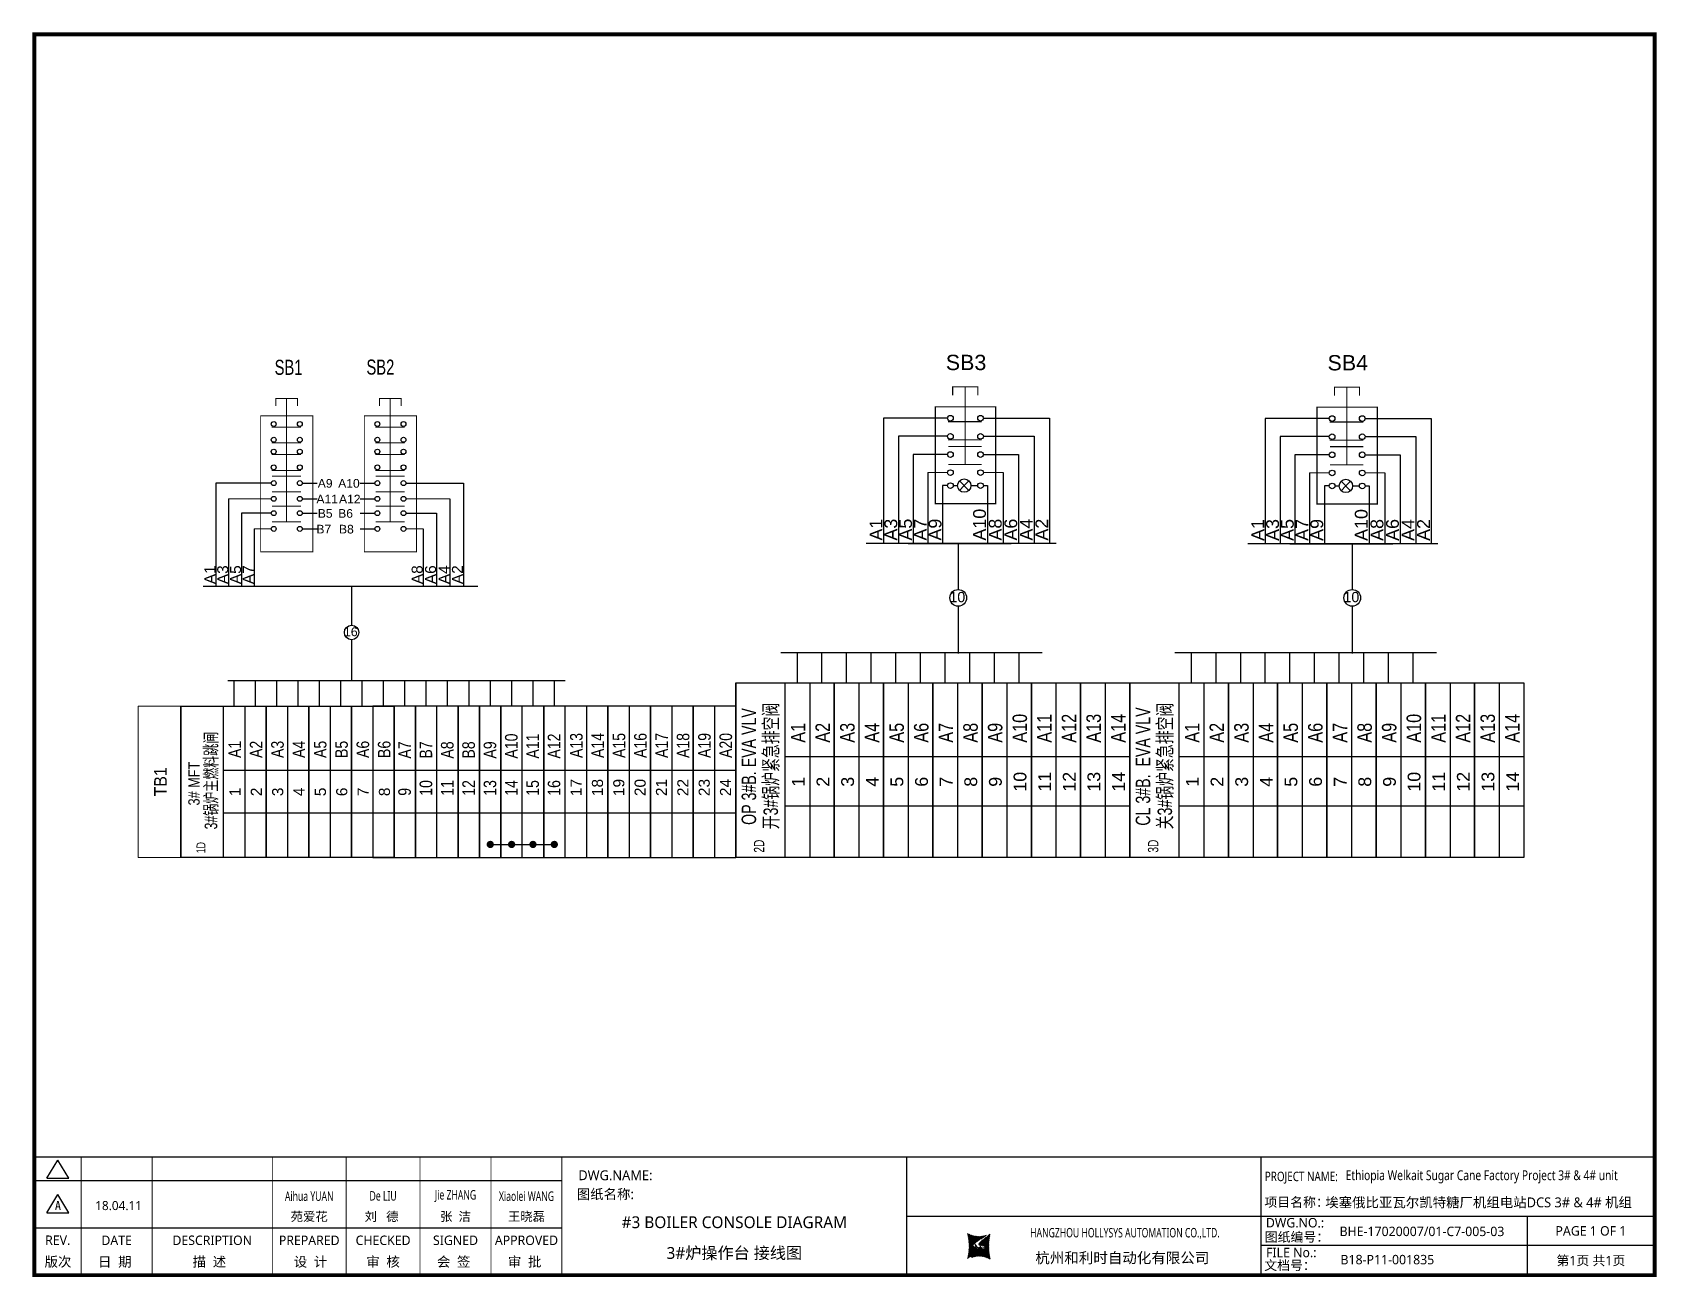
# Model space of a CAD drawing. Extents: x -29235853 to 12372, y -15815523 to 7212.
# Drawn here: x 3534 to 7659, y 4047 to 7210 of the extents above; entities that cross this region are included whole.
import ezdxf
from ezdxf.enums import TextEntityAlignment as Align
from ezdxf.lldxf.tags import DXFTag

# ---------------------------------------------------------------- set-up
doc = ezdxf.new("R2010")
doc.units = 0
doc.header["$LTSCALE"] = 10
doc.header["$MEASUREMENT"] = 0
doc.layers.get('0').update_dxf_attribs({"linetype": 'CONTINUOUS'})
for name, color, linetype in [('t', 1, 'CONTINUOUS'), ('按钮开关指示灯', 7, 'CONTINUOUS'), ('接线端子', 7, 'CONTINUOUS'), ('操作台', 7, 'CONTINUOUS'), ('标准图框及表格', 7, 'CONTINUOUS')]:
    doc.layers.add(name, color=color, linetype=linetype)
doc.styles.add('HZ', font='arial.ttf')
doc.styles.get("Standard").update_dxf_attribs({"font": '', "width": 0.65})
doc.styles.add('微软雅黑', font='')
doc.styles.get('Standard').set_extended_font_data('SimSun')
doc.styles.get('微软雅黑').set_extended_font_data('Microsoft YaHei')
tags = doc.linetypes.add('CENTER', pattern=[0.6, 0.375, -0.075, 0.075, -0.075]).pattern_tags.tags
tags[10:11] = [DXFTag(74, 4), DXFTag(75, 0), DXFTag(340, '0'), DXFTag(46, 1.0), DXFTag(50, 0.0), DXFTag(44, 0.0), DXFTag(45, 0.0)]
tags[8:9] = [DXFTag(74, 4), DXFTag(75, 0), DXFTag(340, '0'), DXFTag(46, 1.0), DXFTag(50, 0.0), DXFTag(44, 0.0), DXFTag(45, 0.0)]
tags[6:7] = [DXFTag(74, 4), DXFTag(75, 0), DXFTag(340, '0'), DXFTag(46, 1.0), DXFTag(50, 0.0), DXFTag(44, 0.0), DXFTag(45, 0.0)]
tags[4:5] = [DXFTag(74, 4), DXFTag(75, 0), DXFTag(340, '0'), DXFTag(46, 1.0), DXFTag(50, 0.0), DXFTag(44, 0.0), DXFTag(45, 0.0)]
pattern_1 = [(45, (0, 0), (-0.736262898216564, 0.7362628982165641), [])]

msp = doc.modelspace()

# ---------------------------------------------------------------- texts
at = {"style": 'HZ', "width": 0.7}
for tag, p in [('SB1', (4184.692872742315, 6340.109771290557)), ('SB2', (4417.879849766782, 6340.640567164981))]:
    msp.add_attdef(tag, text='按钮型号', height=38.29811039291924, dxfattribs=at).set_placement(p, align=Align.CENTER)
at = {"layer": '接线端子', "style": 'HZ'}
msp.add_attdef('16', text='8', height=22.5356902056, dxfattribs=at).set_placement((4342.776386455216, 5676.191587237112), align=Align.CENTER)
at = {"layer": '接线端子', "style": 'HZ', "width": 0.7}
msp.add_attdef('3#锅炉主燃料跳闸', text='端子上标识', height=31.94434086643795, rotation=90, dxfattribs=at).set_placement((4003.474045405672, 5309.529973009616), align=Align.CENTER)
at = {"layer": '接线端子', "style": 'HZ'}
for tag, p, s, height, width in [('A1', (4064.030553418379, 5366.896353562596), '线号', 31.94434086643807, 0.8), ('A2', (4118.254859295578, 5366.896353562598), '线号', 31.94434086643807, 0.8), ('A3', (4172.479165172768, 5366.896353562596), '线号', 31.94434086643807, 0.8), ('A4', (4226.703471049966, 5366.896353562598), '线号', 31.94434086643807, 0.8), ('A5', (4280.92777692716, 5366.896353562596), '线号', 31.94434086643807, 0.8), ('B5', (4335.152082804358, 5366.896353562597), '线号', 31.94434086643807, 0.8), ('A6', (4389.376388681547, 5366.896353562596), '线号', 31.94434086643807, 0.8), ('B6', (4443.600694558745, 5366.896353562597), '线号', 31.94434086643807, 0.8), ('A13', (4931.619484722954, 5366.908273872315), '线号', 31.94434086643807, 0.8), ('A14', (4985.843790600153, 5366.908273872316), '线号', 31.94434086643807, 0.8), ('A15', (5040.068096477343, 5366.908273872315), '线号', 31.94434086643807, 0.8), ('A16', (5094.29240235454, 5366.908273872316), '线号', 31.94434086643807, 0.8), ('A17', (5148.516708231735, 5366.908273872315), '线号', 31.94434086643807, 0.8), ('A18', (5202.741014108932, 5366.908273872315), '线号', 31.94434086643807, 0.8), ('A19', (5256.965319986121, 5366.908273872315), '线号', 31.94434086643807, 0.8), ('A20', (5311.18962586332, 5366.908273872315), '线号', 31.94434086643807, 0.8), ('1D', (3973.579238512581, 5124.892439044483), '端子标识', 22.81738633316996, 0.7)]:
    msp.add_attdef(tag, p, s, height=height, rotation=90, dxfattribs=dict(at, width=width))
for tag, p in [('1', (4062.67913759179, 5280.813091885366)), ('2', (4116.903443468987, 5280.813091885367)), ('3', (4171.127749346179, 5280.813091885365)), ('4', (4225.352055223376, 5280.813091885367)), ('5', (4279.576361100569, 5280.813091885364)), ('6', (4333.800666977767, 5280.813091885367)), ('7', (4388.024972854958, 5280.813091885364)), ('8', (4442.249278732155, 5280.813091885367)), ('17', (4929.161484987975, 5291.882060793265)), ('18', (4983.385790865172, 5291.882060793266)), ('19', (5037.610096742364, 5291.882060793264)), ('20', (5091.834402619561, 5291.882060793266)), ('21', (5146.058708496754, 5291.882060793263)), ('22', (5200.283014373952, 5291.882060793266)), ('23', (5254.507320251143, 5291.882060793263)), ('24', (5308.73162612834, 5291.882060793266))]:
    msp.add_attdef(tag, text='端子序号', height=28.16961275699999, rotation=90, dxfattribs=at).set_placement(p, align=Align.CENTER)
at = {"layer": '操作台', "linetype": 'Continuous', "lineweight": 5, "style": 'HZ'}
for s, p in [('A9', (4258.8853307777, 6053.522977069615)), ('A10', (4310.773178935646, 6053.522977069615)), ('A11', (4255.45977040169, 6013.564199142909)), ('A12', (4312.828770439138, 6013.564199142909)), ('B5', (4258.8853307777, 5977.099013488963)), ('B6', (4310.773178935646, 5977.099013488963)), ('B7', (4255.45977040169, 5937.140235562259)), ('B8', (4312.828770439138, 5937.140235562259))]:
    msp.add_text(s, height=22, dxfattribs=at).set_placement(p)
for s, p in [('A1', (3998.963937751121, 5808.463474166543)), ('A3', (4031.453365034564, 5808.463474166543)), ('A5', (4063.942792318007, 5808.463474166543)), ('A7', (4096.432219601452, 5808.463474166543)), ('A8', (4525.238583247899, 5808.463474166543)), ('A6', (4559.394749295357, 5808.463474166543)), ('A4', (4593.550915342817, 5808.463474166543)), ('A2', (4627.707081390272, 5808.463474166543))]:
    msp.add_text(s, height=28, rotation=90, dxfattribs=at).set_placement(p)
at = {"layer": '操作台', "linetype": 'Continuous', "lineweight": 5, "style": 'HZ', "width": 0.8}
for s, height, rotation, p in [('A7', 31.94434086643808, 90, (4495.313873488811, 5365.454700157779)), ('B7', 31.94434086643808, 90, (4549.538179366005, 5365.454700157776)), ('A8', 31.94434086643808, 90, (4603.7624852432, 5365.454700157776)), ('B8', 31.94434086643808, 90, (4657.986791120396, 5365.454700157771)), ('A9', 31.94434086643808, 90, (4712.211096997592, 5365.454700157774)), ('A10', 31.94434086643808, 90, (4766.435402874786, 5365.454700157769)), ('A11', 31.94434086643808, 90, (4820.659708751981, 5365.454700157769)), ('A12', 31.94434086643808, 90, (4874.884014629177, 5365.454700157765)), ('3# MFT', 28.84615386, 89.81452131687901, (3958.815857882531, 5246.181036040789)), ('9', 31.94434086643808, 90, (4495.313873488811, 5270.9598412459)), ('10', 31.94434086643808, 90, (4549.538179366005, 5270.959841245897)), ('11', 31.94434086643808, 90, (4603.7624852432, 5270.959841245897)), ('12', 31.94434086643808, 90, (4657.986791120396, 5270.959841245892)), ('13', 31.94434086643808, 90, (4712.211096997592, 5270.959841245894)), ('14', 31.94434086643808, 90, (4766.435402874786, 5270.95984124589)), ('15', 31.94434086643808, 90, (4820.659708751981, 5270.95984124589)), ('16', 31.94434086643808, 90, (4874.884014629177, 5270.959841245885))]:
    msp.add_text(s, height=height, rotation=rotation, dxfattribs=at).set_placement(p)
at = {"layer": '操作台', "style": 'HZ', "width": 0.9}
msp.add_text('TB1', height=32.01923078460001, rotation=90, dxfattribs=at).set_placement((3875.2466579832, 5269.538799350579))

# ---------------------------------------------------------------- blocks, each defined once
blk = doc.blocks.new('台内接线图12')
at = {"color": 0}
blk.add_line((8.774271566474113, 5.882834563893368), (59.88319817554805, 5.882834563893368), dxfattribs=at)
at = {"layer": '接线端子'}
for p, q in [((43.45970758554199, 26.98489258732008), (43.45970758554199, 18.22284067169499)), ((43.45970758554199, 14.95077566435844), (43.45970758554199, 5.749821590056001)), ((11.96706630891708, 5.749821590056172), (11.96706630891708, 0)), ((16.77937118021214, 5.749821590056172), (16.77937118021214, 0)), ((21.5916760515064, 5.749821590055772), (21.5916760515064, -3.979e-13)), ((26.40398092280122, 5.749821590055772), (26.40398092280122, -3.979e-13)), ((31.21628579409492, 5.749821590055717), (31.21628579409492, -4.547e-13)), ((36.0285906653902, 5.749821590055717), (36.0285906653902, -4.547e-13)), ((40.84089553668388, 5.749821590055717), (40.84089553668388, -4.547e-13)), ((45.65320040797871, 5.749821590055717), (45.65320040797871, -4.547e-13)), ((50.46550527927253, 5.749821590055717), (50.46550527927253, -4.547e-13)), ((55.27781015056768, 5.749821590055717), (55.27781015056768, -4.547e-13)), ((0, 0), (0, -34.14036601367974)), ((0, 0), (19.2492194851784, 3.411e-13)), ((14.43691461388403, 0), (14.43691461388403, -34.14036601367991)), ((19.2492194851784, 3.411e-13), (19.2492194851784, -34.14036601367957)), ((19.2492194851784, 0), (19.2492194851784, -34.14036601367991)), ((19.2492194851784, 1.705e-13), (19.2492194851784, -34.14036601367957)), ((19.2492194851784, 3.411e-13), (19.2492194851784, -34.14036601367934)), ((19.2492194851784, 0), (19.2492194851784, -34.14036601367974)), ((28.87382922776726, 3.411e-13), (28.87382922776726, -34.14036601367957)), ((28.87382922776726, 1.137e-13), (28.87382922776726, -34.14036601367957)), ((28.87382922776726, 3.411e-13), (28.87382922776726, -34.1403660136794)), ((28.87382922776726, 3.411e-13), (28.87382922776726, -34.14036601367957)), ((28.87382922776726, 1.137e-13), (28.87382922776726, -34.14036601367957)), ((28.87382922776726, 3.411e-13), (28.87382922776726, -34.1403660136794)), ((38.49843897035601, 2.842e-13), (38.49843897035601, -34.14036601367963)), ((38.49843897035601, 1.137e-13), (38.49843897035601, -34.14036601367963)), ((38.49843897035601, 2.842e-13), (38.49843897035601, -34.14036601367945)), ((38.49843897035601, 3.411e-13), (38.49843897035601, -34.14036601367957)), ((38.49843897035601, 1.137e-13), (38.49843897035601, -34.14036601367957)), ((38.49843897035601, 3.411e-13), (38.49843897035601, -34.1403660136794)), ((38.49843897035601, 3.411e-13), (38.49843897035601, -34.14036601367957)), ((38.49843897035601, 1.137e-13), (38.49843897035601, -34.14036601367957)), ((38.49843897035601, 3.411e-13), (38.49843897035601, -34.1403660136794)), ((48.12304871294474, 2.842e-13), (48.12304871294474, -34.14036601367963)), ((48.12304871294474, 1.137e-13), (48.12304871294474, -34.14036601367963)), ((48.12304871294474, 2.842e-13), (48.12304871294474, -34.14036601367945)), ((48.12304871294474, 8.527e-13), (48.12304871294474, -34.14036601367906)), ((48.12304871294474, 5.116e-13), (48.12304871294474, -34.1403660136794)), ((48.12304871294474, 6.821e-13), (48.12304871294474, -34.14036601367906)), ((48.12304871294474, 8.527e-13), (48.12304871294474, -34.14036601367883)), ((48.12304871294474, 5.116e-13), (48.12304871294474, -34.14036601367923)), ((48.12304871294474, 8.527e-13), (48.12304871294474, -34.14036601367906)), ((48.12304871294474, 5.116e-13), (48.12304871294474, -34.1403660136794)), ((48.12304871294474, 6.821e-13), (48.12304871294474, -34.14036601367906)), ((48.12304871294474, 8.527e-13), (48.12304871294474, -34.14036601367883)), ((48.12304871294474, 5.116e-13), (48.12304871294474, -34.14036601367923)), ((48.12304871294474, -34.14036601367945), (48.12304871294474, 2.842e-13)), ((48.12304871294474, 2.842e-13), (48.12304871294474, -34.14036601367945)), ((52.935353584239, 4.547e-13), (52.935353584239, -34.14036601367945)), ((57.7476584555335, 8.527e-13), (57.7476584555335, -34.14036601367906)), ((57.7476584555335, 4.547e-13), (57.7476584555335, -34.14036601367945)), ((57.7476584555335, 6.253e-13), (57.7476584555335, -34.14036601367906)), ((57.7476584555335, 8.527e-13), (57.7476584555335, -34.14036601367889)), ((57.7476584555335, 4.547e-13), (57.7476584555335, -34.14036601367929)), ((57.7476584555335, 8.527e-13), (57.7476584555335, -34.14036601367906)), ((57.7476584555335, 5.116e-13), (57.7476584555335, -34.1403660136794)), ((57.7476584555335, 6.821e-13), (57.7476584555335, -34.14036601367906)), ((57.7476584555335, 8.527e-13), (57.7476584555335, -34.14036601367883)), ((57.7476584555335, 5.116e-13), (57.7476584555335, -34.14036601367923)), ((57.7476584555335, 8.527e-13), (57.7476584555335, -34.14036601367906)), ((57.7476584555335, 5.116e-13), (57.7476584555335, -34.1403660136794)), ((57.7476584555335, 6.821e-13), (57.7476584555335, -34.14036601367906)), ((57.7476584555335, 8.527e-13), (57.7476584555335, -34.14036601367883)), ((57.7476584555335, 5.116e-13), (57.7476584555335, -34.14036601367923)), ((57.7476584555335, -34.14036601367945), (57.7476584555335, 2.842e-13)), ((57.7476584555335, 2.842e-13), (57.7476584555335, -34.14036601367945)), ((62.55996332682776, 4.547e-13), (62.55996332682776, -34.14036601367945)), ((67.37226819812224, 8.527e-13), (67.37226819812224, -34.14036601367906)), ((67.37226819812224, 4.547e-13), (67.37226819812224, -34.14036601367945)), ((67.37226819812224, 6.253e-13), (67.37226819812224, -34.14036601367906)), ((67.37226819812224, 8.527e-13), (67.37226819812224, -34.14036601367889)), ((67.37226819812224, 4.547e-13), (67.37226819812224, -34.14036601367929)), ((67.37226819812213, 8.527e-13), (67.37226819812213, -34.14036601367906)), ((67.37226819812213, 4.547e-13), (67.37226819812213, -34.14036601367945)), ((67.37226819812213, 6.253e-13), (67.37226819812213, -34.14036601367906)), ((67.37226819812213, 8.527e-13), (67.37226819812213, -34.14036601367889)), ((67.37226819812213, 4.547e-13), (67.37226819812213, -34.14036601367929)), ((67.37226819812213, 8.527e-13), (67.37226819812213, -34.14036601367906)), ((67.37226819812213, 5.116e-13), (67.37226819812213, -34.1403660136794)), ((67.37226819812213, 6.821e-13), (67.37226819812213, -34.14036601367906)), ((67.37226819812213, 8.527e-13), (67.37226819812213, -34.14036601367883)), ((67.37226819812213, 5.116e-13), (67.37226819812213, -34.14036601367923)), ((67.37226819812213, 8.527e-13), (67.37226819812213, -34.14036601367906)), ((67.37226819812213, 5.116e-13), (67.37226819812213, -34.1403660136794)), ((67.37226819812213, 6.821e-13), (67.37226819812213, -34.14036601367906)), ((67.37226819812213, 8.527e-13), (67.37226819812213, -34.14036601367883)), ((67.37226819812213, 5.116e-13), (67.37226819812213, -34.14036601367923)), ((67.37226819812213, -34.14036601367945), (67.37226819812213, 2.842e-13)), ((67.37226819812213, 2.842e-13), (67.37226819812213, -34.14036601367945)), ((72.18457306941639, 4.547e-13), (72.18457306941639, -34.14036601367945)), ((76.99687794071087, 8.527e-13), (76.99687794071087, -34.14036601367906)), ((76.99687794071087, 4.547e-13), (76.99687794071087, -34.14036601367945)), ((76.99687794071087, 6.253e-13), (76.99687794071087, -34.14036601367906)), ((76.99687794071087, 8.527e-13), (76.99687794071087, -34.14036601367889)), ((76.99687794071087, 4.547e-13), (76.99687794071087, -34.14036601367929)), ((9.624609742589657, -34.14036601367991), (9.624609742589657, -1.705e-13)), ((19.2492194851784, -34.14036601367997), (19.2492194851784, -2.274e-13)), ((19.2492194851784, -2.274e-13), (19.2492194851784, -34.14036601367997)), ((24.06152435647277, -5.68e-14), (24.06152435647277, -34.14036601367997)), ((28.87382922776726, -5.68e-14), (28.87382922776726, -34.14036601367997)), ((28.87382922776726, -5.68e-14), (28.87382922776726, -34.1403660136798)), ((28.87382922776726, -5.68e-14), (28.87382922776726, -34.14036601367997)), ((28.87382922776726, -5.68e-14), (28.87382922776726, -34.1403660136798)), ((28.87382922776726, -34.14036601368002), (28.87382922776726, -2.842e-13)), ((28.87382922776726, -2.842e-13), (28.87382922776726, -34.14036601368002)), ((33.68613409906152, -1.137e-13), (33.68613409906152, -34.14036601368002)), ((38.49843897035601, -1.137e-13), (38.49843897035601, -34.14036601368002)), ((38.49843897035601, -1.137e-13), (38.49843897035601, -34.14036601367985)), ((38.49843897035601, -5.68e-14), (38.49843897035601, -34.14036601367997)), ((38.49843897035601, -5.68e-14), (38.49843897035601, -34.1403660136798)), ((38.49843897035601, -5.68e-14), (38.49843897035601, -34.14036601367997)), ((38.49843897035601, -5.68e-14), (38.49843897035601, -34.1403660136798)), ((38.49843897035601, -34.14036601368002), (38.49843897035601, -2.842e-13)), ((38.49843897035601, -2.842e-13), (38.49843897035601, -34.14036601368002)), ((43.31074384165026, -1.137e-13), (43.31074384165026, -34.14036601368002)), ((48.12304871294474, -1.137e-13), (48.12304871294474, -34.14036601368002)), ((48.12304871294474, -1.137e-13), (48.12304871294474, -34.14036601367985)), ((9.624609742589087, -14.43691461388471), (19.2492194851784, -14.43691461388471)), ((19.24921948517794, -14.43691461388477), (28.87382922776726, -14.43691461388477)), ((28.87382922776669, -14.43691461388482), (38.49843897035601, -14.43691461388482)), ((38.49843897035544, -14.43691461388482), (48.12304871294474, -14.43691461388482)), ((48.12304871294418, -14.43691461388425), (57.7476584555335, -14.43691461388425)), ((57.74765845553294, -14.43691461388425), (67.37226819812224, -14.43691461388425)), ((67.37226819812156, -14.43691461388425), (76.99687794071087, -14.43691461388425)), ((9.624609742589087, -24.06152435647442), (19.2492194851784, -24.06152435647442)), ((19.24921948517794, -24.06152435647442), (28.87382922776726, -24.06152435647442)), ((28.87382922776669, -24.06152435647448), (38.49843897035601, -24.06152435647448)), ((38.49843897035544, -24.06152435647448), (48.12304871294474, -24.06152435647448)), ((48.12304871294418, -24.06152435647397), (57.7476584555335, -24.06152435647397)), ((57.74765845553294, -24.06152435647397), (67.37226819812224, -24.06152435647397)), ((67.37226819812156, -24.06152435647397), (76.99687794071087, -24.06152435647397)), ((19.2492194851784, -34.14036601367957), (0, -34.14036601367957))]:
    blk.add_line(p, q, dxfattribs=at)
blk.add_lwpolyline([(0, 0), (76.99687794071087, -1.137e-13), (76.99687794071087, -34.14036601368002), (0, -34.14036601368002), (0, 0)], dxfattribs=at)
blk.add_circle((43.45970758554199, 16.58680816802695), 1.636032503668177, dxfattribs=at)
at = {"layer": '接线端子', "style": 'HZ'}
blk.add_attdef('线数量', text='', height=2, dxfattribs=at).set_placement((43.28103302171235, 15.74367148272728), align=Align.CENTER)
for tag, p, height, width in [('A10', (56.90317778638439, -11.70569712792684), 2.835000000000007, 0.8), ('A11', (61.71548265767853, -11.70569712792707), 2.835000000000007, 0.8), ('A12', (66.52778752897314, -11.70569712792684), 2.835000000000007, 0.8), ('A13', (71.34009240026705, -11.70569712792707), 2.835000000000007, 0.8), ('A14', (76.15239727156177, -11.70569712792684), 2.835000000000007, 0.8), ('A1', (13.59243394473469, -11.70569712792752), 2.835000000000007, 0.8), ('A2', (18.40473881602929, -11.70569712792735), 2.835000000000007, 0.8), ('A3', (23.21704368732344, -11.70569712792758), 2.835000000000007, 0.8), ('A4', (28.02934855861816, -11.70569712792735), 2.835000000000007, 0.8), ('A5', (32.84165342991219, -11.70569712792758), 2.835000000000007, 0.8), ('A6', (37.6539583012069, -11.70569712792741), 2.835000000000007, 0.8), ('A7', (42.46626317250092, -11.70569712792758), 2.835000000000007, 0.8), ('A8', (47.27856804379564, -11.70569712792741), 2.835000000000007, 0.8), ('A9', (52.09087291508968, -11.70569712792707), 2.835000000000007, 0.8), ('1D', (5.565050351813168, -33.183088085137), 2.024999999999996, 0.7)]:
    blk.add_attdef(tag, p, '', height=height, rotation=90, dxfattribs=dict(at, width=width))
at = {"layer": '接线端子', "style": 'HZ', "width": 0.7}
for tag, p in [('端子上标识', (3.975745397447781, -16.36532717247161)), ('紧急停机', (8.247771722601783, -16.26208428996216))]:
    blk.add_attdef(tag, text='', height=2.834999999999995, rotation=90, dxfattribs=at).set_placement(p, align=Align.CENTER)
at = {"layer": '接线端子', "style": 'HZ'}
for tag, p in [('1', (13.47249833910109, -19.34542423562794)), ('2', (18.28480321039592, -19.34542423562777)), ('3', (23.09710808168984, -19.345424235628)), ('4', (27.90941295298467, -19.34542423562783)), ('5', (32.72171782427858, -19.34542423562806)), ('6', (37.53402269557341, -19.34542423562789)), ('7', (42.34632756686733, -19.34542423562806)), ('8', (47.15863243816227, -19.34542423562789)), ('9', (51.97093730945619, -19.34542423562749)), ('10', (56.78324218075101, -19.34542423562732)), ('11', (61.59554705204493, -19.34542423562749)), ('12', (66.40785192333976, -19.34542423562732)), ('13', (71.22015679463345, -19.34542423562749)), ('14', (76.0324616659284, -19.34542423562732))]:
    blk.add_attdef(tag, text='', height=2.5, rotation=90, dxfattribs=at).set_placement(p, align=Align.CENTER)
blk = doc.blocks.new('两常开两常闭带灯按钮3')
for p, q in [((2.393387454441835, -2.208440982326152), (-10.10463942033453, -2.208440982327957)), ((-10.10463942033453, -2.208440982327346), (-10.10463942032947, -26.69381162241189)), ((9.390157622383413, -2.208440982326152), (22.32595751790575, -2.208440982324261)), ((22.32595751790575, -2.208440982324261), (22.32595751791081, -26.69381162241038)), ((-7.221264028940594, -5.754745055041794), (-7.221264028936275, -26.69381162241189)), ((2.393387455742072, -5.754745055040586), (-7.221264028940594, -5.754745055041794)), ((9.390157623683647, -5.754745055040586), (19.29466220493054, -5.754745055039336)), ((19.29466220493054, -5.754745055039336), (19.29466220493486, -26.69381162241101)), ((2.393631899548665, -9.317404753513985), (-4.337888637546996, -9.317404753513985)), ((-4.33788863754745, -9.317404753514637), (-4.337888637543073, -26.69381162241189)), ((9.390402067490243, -9.317404753513985), (16.26336689195523, -9.317404753513985)), ((16.26336689195483, -9.317404753513372), (16.26336689195887, -26.69381162241101)), ((-1.454513246153908, -12.86367092616359), (-1.454513246149872, -26.69381162241189)), ((1.428862145239236, -15.40128248221799), (1.428862145243328, -26.69381162241189)), ((2.393631899557249, -15.40128248221799), (1.428862145239236, -15.40128248221799)), ((3.498385083968514, -15.40128248221799), (4.332914435870634, -15.40128248221799)), ((4.715144154202107, -14.47849831227995), (6.560712494078188, -16.32406665215603)), ((4.715144154202334, -16.32406665215603), (5.637928324140147, -15.40128248221799)), ((5.637928324140147, -15.40128248221799), (6.560712494078643, -14.47849831227972)), ((6.942942212410117, -15.40128248221799), (8.285648883083695, -15.40128248221799)), ((9.390402067494053, -15.40128248221799), (10.20077626600641, -15.40128248221799)), ((10.20077626600641, -15.40128248221799), (10.20077626600641, -26.69381162241189)), ((13.2320715789786, -12.86367092616187), (13.23207157898287, -26.69381162241189)), ((-5.330829648242797, -26.69381162241189), (14.8377146472485, -26.69381162241189)), ((-5.330829648242797, -26.69381162241189), (14.8377146472485, -26.69381162241189))]:
    blk.add_line(p, q)
at = {"lineweight": 0}
for p, q in [((2.393631899561398, -12.86367092616274), (-1.454513246153908, -12.86367092616274)), ((9.390402067490243, -12.86367092616274), (13.23207157897889, -12.86367092616274))]:
    blk.add_line(p, q, dxfattribs=at)
for points, const_width in [([(8.316005311262414, 3.904648567964613), (3.305992701822106, 3.904648567964613)], 0.2209506368822263), ([(3.399431559653748, 4.013575084445619), (3.399431559653748, 2.22496206490905)], 0.2209506368822263), ([(5.81099900654226, -11.28152598581073), (5.81099900654226, 3.904648567964613)], 0.2209506368822263), ([(8.316005311262414, 4.013575084445619), (8.316005311262414, 2.22496206490905)], 0.2209506368822263), ([(0, 0), (11.78403396705107, 0), (11.78403396705107, -18.92267628232366), (0, -18.92267628232366), (0, 0)], 0.2209506368822263), ([(2.475890382353099, -2.909340278194576), (9.061674501004743, -2.909340278194576)], 0.2209506368822263), ([(2.475890382353099, -6.455606450843332), (9.061674501004743, -6.455606450843332)], 0.2209506368822263), ([(2.560323512079776, -7.735259813161974), (9.061674501004743, -7.735259813161974)], 0.2209506368822263), ([(2.560323512079776, -11.28152598581073), (9.061674501004743, -11.28152598581073)], 0.2209506368822263), ([(-13.52770542697533, -26.69381162241189), (23.64784812404957, -26.69381162241189)], 0.2532839007086835)]:
    blk.add_lwpolyline(points, dxfattribs=dict(const_width=const_width))
for centre, radius in [((2.946008491766406, -2.224872408216469), 0.5523765922055657), ((8.838025475284665, -2.224872408216469), 0.5523765922055657), ((2.946008491766406, -5.771138580865227), 0.5523765922055657), ((8.838025475284665, -5.771138580865227), 0.5523765922055657), ((2.946008491766406, -9.317404753513985), 0.5523765922055657), ((8.838025475284665, -9.317404753513985), 0.5523765922055657), ((2.946008491766406, -12.86367092616274), 0.5523765922055657), ((8.838025475284665, -12.86367092616274), 0.5523765922055657), ((2.946008491762995, -15.40128248221799), 0.5523765922055657), ((5.637928324140147, -15.40128248221799), 1.305013888269685), ((8.838025475289212, -15.40128248221799), 0.5523765922055657)]:
    blk.add_circle(centre, radius)
at = {"style": 'HZ', "width": 0.7}
blk.add_attdef('SB', text='', height=2.946008491763017, dxfattribs=at).set_placement((6.003806737884588, 7.174284245847957), align=Align.CENTER)
at = {"lineweight": 0, "style": 'HZ', "width": 0.7}
for tag, p in [('A10', (9.881281932655838, -26.12930105788108)), ('A1', (-10.32536876731478, -26.12930105788227)), ('A3', (-7.441993375921582, -26.12930105788227)), ('A5', (-4.558617984528381, -26.12930105788173)), ('A7', (-1.67524259313518, -26.12930105788108)), ('A9', (1.202060226001776, -26.12930105788108)), ('A8', (12.95890010447328, -26.12930105788108)), ('A6', (15.99019541744928, -26.12930105788108)), ('A4', (19.02149073042528, -26.12930105787983)), ('A2', (22.05278604340128, -26.12930105788529))]:
    blk.add_attdef(tag, p, '', height=2.5, rotation=90, dxfattribs=at)
blk = doc.blocks.new('图框-中英文.180408')
at = {"layer": '标准图框及表格'}
h = blk.add_hatch(dxfattribs=at)
h.set_pattern_fill('ANSI31', color=5, scale=8.329863809039892, style=0)
h.set_pattern_definition(pattern_1)
edge = h.paths.add_edge_path()
edge.add_arc((2399.257256036391, -2998.153851416566), 55.18534773488954, 238.1092081981581, 291.6531626184834)
edge.add_line((2419.619937407027, -3049.445018414634), (2388.525499730735, -3070.242821799802))
edge.add_arc((2238.907377712399, -3078.328790578547), 135.3602868968974, 346.3915348661821, 374.2500326978034)
edge.add_line((2370.467593623529, -3110.177132109857), (2397.50623789792, -3087.85242802291))
edge.add_line((2391.339199201146, -3080.281448750429), (2396.143986595598, -3080.898839897796))
edge.add_spline(control_points=[(2397.470018868538, -3087.887634953957), (2398.35948137939, -3087.023080631327), (2399.970992452319, -3085.456697735681), (2399.869182150054, -3081.252294174519), (2397.426500162081, -3081.012803431273), (2396.121921064187, -3080.884897048199)], knot_values=[0, 0, 0, 0, 6.844331067525468, 12.40042740766005, 18.76924275352248, 18.76924275352248, 18.76924275352248, 18.76924275352248], weights=[1, 1, 1, 1, 1, 1], degree=3, periodic=0)
edge.add_spline(control_points=[(2388.515363058686, -3070.265433304907), (2387.789374929038, -3070.86905758363), (2386.478198365832, -3071.959237952229), (2385.544096281083, -3073.38263759949), (2385.127199159644, -3074.017912079413)], knot_values=[0, 0, 0, 0, 5.253673658024614, 9.488438564008057, 9.488438564008057, 9.488438564008057, 9.488438564008057], weights=[1, 1, 1, 1, 1], degree=3, periodic=0)
edge.add_spline(control_points=[(2386.272665588534, -3072.281716856574), (2385.721471206634, -3072.905523096015), (2384.632427465753, -3074.386714445929), (2384.912828655535, -3077.72895088909), (2387.858851342782, -3079.895552619193), (2390.185443934519, -3080.145534927004), (2391.314573401905, -3080.266855002868)], knot_values=[10.66597461496156, 10.66597461496156, 10.66597461496156, 10.66597461496156, 18.97770399508879, 28.89455822145742, 41.119553648298, 52.64692538081317, 52.64692538081317, 52.64692538081317, 52.64692538081317], weights=[1, 1, 1, 1, 1, 1, 1], degree=3, periodic=0)
h = blk.add_hatch(dxfattribs=at)
h.set_pattern_fill('ANSI31', color=3, scale=8.329863809039892, style=0)
h.set_pattern_definition(pattern_1)
edge = h.paths.add_edge_path()
edge.add_line((2402.469732125144, -3075.776359090531), (2407.706041465404, -3076.440586092609))
edge.add_spline(control_points=[(2401.044493204623, -3068.769946203269), (2400.155030693568, -3069.634500525768), (2398.543519620813, -3071.200883421574), (2398.645329922932, -3075.40528698259), (2401.088011911052, -3075.644777725895), (2402.392591008975, -3075.772684108895)], knot_values=[0, 0, 0, 0, 6.844331067526932, 12.40042740766158, 18.76924275352342, 18.76924275352342, 18.76924275352342, 18.76924275352342], weights=[1, 1, 1, 1, 1, 1], degree=3, periodic=0)
edge.add_line((2428.046918449632, -3046.480449047325), (2401.008274175249, -3068.805153134272))
edge.add_spline(control_points=[(2412.625169549749, -3083.918607966574), (2413.015644598316, -3083.422785431954), (2413.86377905187, -3082.052674005965), (2413.601683417044, -3078.928630268005), (2410.655660730175, -3076.762028538062), (2408.329068138031, -3076.512046230251), (2407.199938671052, -3076.390726154226)], knot_values=[12.65408913243743, 12.65408913243743, 12.65408913243743, 12.65408913243743, 18.97770399508879, 28.89455822145742, 41.119553648298, 52.64692538081317, 52.64692538081317, 52.64692538081317, 52.64692538081317], weights=[1, 1, 1, 1, 1, 1, 1], degree=3, periodic=0)
edge.add_line((2411.626283690712, -3084.975693399283), (2412.781242849298, -3083.732051979769))
edge.add_line((2410.021343801694, -3086.399138189481), (2411.626283690712, -3084.975693399414))
edge.add_line((2378.894574665755, -3107.212562742519), (2409.989012342048, -3086.414759357351))
edge.add_arc((2399.257256036391, -3158.503729740543), 55.18534773488965, 58.10920819815809, 111.6531626184834)
edge.add_arc((2559.607134360383, -3078.328790578547), 135.360286896897, 166.3915348661823, 194.2500326978024)
at = {"color": 7}
for p, q in [((2215.642035047145, -2851.581424744189), (2215.642035047145, -3151.581424744189)), ((3115.642035047145, -2851.581424744189), (3115.642035047145, -3151.581424744189)), ((0, -2911.581424744189), (1340.158172602998, -2911.581424744189)), ((2215.642035047145, -3001.581424744189), (3115.642035047145, -3001.581424744189)), ((3115.642035047145, -3001.581424744189), (4115.642035047145, -3001.581424744189)), ((3791.785572043125, -3001.581424744189), (3791.785572043125, -3151.581424744189)), ((0, -3031.581424744189), (1340.158172602998, -3031.581424744189)), ((4115.642035047145, -3076.581424744189), (3115.642035047145, -3076.581424744189))]:
    blk.add_line(p, q, dxfattribs=at)
at = {"color": 7, "const_width": 3}
blk.add_lwpolyline([(4115.642035047145, -2851.581424744189), (0, -2851.581424744189)], dxfattribs=at)
at = {"layer": 't', "color": 7}
for p, q in [((31.94938321653171, -2904.992613363662), (59.89920926059131, -2859.122325316828)), ((87.8490353046218, -2904.992613363662), (59.89920926059131, -2859.122325316828)), ((31.94938321653171, -2904.992613363662), (87.8490353046218, -2904.992613363662)), ((31.94938321653171, -2992.977239491032), (59.89920926059131, -2947.106951444141)), ((87.8490353046218, -2992.977239491032), (59.89920926059131, -2947.106951444141)), ((31.94938321653171, -2992.977239491032), (87.8490353046218, -2992.977239491032))]:
    blk.add_line(p, q, dxfattribs=at)
at = {"layer": 't', "color": 7, "const_width": 9.61519705431492}
blk.add_lwpolyline([(4115.642035047145, -3151.581424744189), (4115.642035047145, 0), (0, 0), (0, -3151.581424744189)], close=True, dxfattribs=at)
at = {"layer": 't', "color": 7, "const_width": 2.40379926357873}
for points in [[(118.7653193609731, -2852.783324375967), (118.7653193609731, -3151.581424744189)], [(299.0502641293569, -2852.783324375967), (299.0502641293569, -3151.581424744189)], [(604.3883150879992, -2852.783324375967), (604.3883150879992, -3156.41304604568)], [(791.9882990770857, -2852.783324375967), (791.9882990770857, -3156.41304604568)], [(979.588283066143, -2852.783324375967), (979.588283066143, -3156.41304604568)], [(1159.873227834585, -2852.783324375967), (1159.873227834585, -3156.41304604568)], [(1340.158172602998, -2852.783324375967), (1340.158172602998, -3156.41304604568)]]:
    blk.add_lwpolyline(points, dxfattribs=at)
at = {"color": 7, "linetype": 'CENTER', "style": '微软雅黑'}
for s, height, p in [('项目名称：', 24, (3124.400708290763, -2978.08435632446)), ('图纸编号：', 24, (3125.2212882557, -3066.664538382978)), ('杭州和利时自动化有限公司', 27, (2542.549152440595, -3121.114498389041)), ('文档号：', 24, (3124.032392707933, -3138.728717091954))]:
    blk.add_text(s, height=height, dxfattribs=at).set_placement(p)
at = {"color": 7, "style": '微软雅黑', "flags": 8}
for tag, p, height in [('DWG.NAME:', (1381.636459220965, -2910.37952511241), 25), ('DWG.NO.:', (3128.186172261583, -3030.402470643486), 24), ('图纸编号', (3315.362718925957, -3052.404678158069), 24), ('FILENO.:', (3128.672545599984, -3106.104124450346), 24), ('文档号', (3317.726365529132, -3124.132485953713), 24)]:
    blk.add_attdef(tag, p, '', height=height, dxfattribs=at)
at = {"color": 7, "style": '微软雅黑', "width": 0.8, "flags": 8}
for tag, p, height in [('PROJECT_NAME', (3330.905957438157, -2910.329193483971), 25), ('PROJECTNAME:', (3125.480185663539, -2912.807924402037), 24)]:
    blk.add_attdef(tag, p, '', height=height, dxfattribs=at)
at = {"color": 7, "flags": 8}
blk.add_attdef('A', text='', height=23, dxfattribs=at).set_placement((59.89920926059131, -2974.881554149018), align=Align.MIDDLE)
at = {"color": 7, "style": '微软雅黑', "flags": 8}
for tag, height, p in [('设计时间', 23, (213.8658221408186, -2974.881554149018)), ('刘仁', 23, (698.1883070825425, -3002.188376027443)), ('王姝芬', 23, (885.7882910716289, -3002.188376027443)), ('侯方', 23, (1069.730755450379, -3002.188376027443)), ('李丹丹', 23, (1250.015700218792, -3002.188376027443)), ('#10STATIONONTROLCABINETCOVER', 30, (1777.900103825072, -3017.182374560078)), ('REV.', 24, (59.38265968048654, -3063.048954873535)), ('DATE', 24, (208.907791745165, -3063.048954873535)), ('DESCRIPTION', 24, (451.7192896086781, -3063.048954873535)), ('PREPARED', 24, (698.1883070825425, -3063.048954873535)), ('CHECKED', 24, (885.7882910716144, -3063.048954873535)), ('SIGNED', 24, (1069.730755450364, -3063.048954873535)), ('APPROVED', 24, (1250.015700218792, -3063.048954873535)), ('PAGEXOFX', 24, (3953.713803545135, -3039.081424744189)), ('图纸名称', 30, (1777.900103825072, -3094.695064044037)), ('第几页共几页', 24, (3953.713803545135, -3114.081424744189))]:
    blk.add_attdef(tag, text='', height=height, dxfattribs=at).set_placement(p, align=Align.MIDDLE)
at = {"color": 7, "style": '微软雅黑', "width": 0.7, "flags": 8}
for tag, p in [('RENLIU', (698.1883070825425, -2950.380597809435)), ('SHUFENWANG', (885.7882910716289, -2950.380597809435)), ('FANGHOU', (1069.730755450379, -2950.380597809435)), ('DANDANLI', (1250.015700218792, -2950.380597809435)), ('HANGZHOUHOLLYSYSAUTOMATIONCO.,LTD.', (2770.082304289484, -3045.714803244191))]:
    blk.add_attdef(tag, text='', height=24, dxfattribs=at).set_placement(p, align=Align.MIDDLE)
at = {"color": 7, "style": '微软雅黑', "flags": 8}
for tag, p in [('图纸名称:', (1377.81237181677, -2965.923337057193)), ('项目名称', (3279.060043926354, -2986.764379690278))]:
    blk.add_attdef(tag, text='', height=25, dxfattribs=at).set_placement(p, align=Align.BOTTOM_LEFT)
at = {"layer": 't', "color": 7, "style": '微软雅黑'}
for s, p in [('版次', (59.89920926059131, -3117.600441270843)), ('日  期', (204.1999693705875, -3117.600441270843)), ('描  述', (444.4895954714448, -3117.600441270843)), ('设  计', (701.4970341851513, -3117.600441270843)), ('审  核', (885.5947788425256, -3117.600441270843)), ('会  签', (1065.022933075787, -3117.600441270843)), ('审  批', (1245.3078778442, -3117.600441270843))]:
    blk.add_text(s, height=25, dxfattribs=at).set_placement(p, align=Align.MIDDLE_CENTER)
at = {"layer": '标准图框及表格', "color": 5, "style": 'HZ'}
for s, p in [('pgqh', (2373.884875617339, -3059.677228196226)), ('hollilas', (2374.051901626051, -3085.968484618272))]:
    blk.add_text(s, height=5.205656721233694, dxfattribs=at).set_placement(p)
at = {"layer": '标准图框及表格', "color": 3, "style": 'HZ'}
for s, height, p in [('auto', 8.676094535389492, (2400.907127263781, -3074.200036411981)), ('hollysys', 4.338047267694746, (2402.5381050141, -3099.731461394062))]:
    blk.add_text(s, height=height, dxfattribs=at).set_placement(p)

# ---------------------------------------------------------------- hatches: boundary and pattern name
for points in [[(4706.394240576611, 5147.324377380218, 0.9999999999984408), (4687.728836192529, 5147.324377380218, 0.99999999999922)], [(4760.618546453808, 5147.324377380218, 0.9999999999984408), (4741.953142069724, 5147.324377380218, 0.99999999999922)], [(4814.842852331002, 5147.324377380215, 0.9999999999984408), (4796.177447946919, 5147.324377380215, 0.99999999999922)], [(4869.067158208197, 5147.324377380213, 0.9999999999984408), (4850.401753824114, 5147.324377380213, 0.99999999999922)]]:
    msp.add_hatch(color=256).paths.add_polyline_path(points)

# ---------------------------------------------------------------- linework, layer by layer
for p, q in [((4140.793506866429, 6065.173480072845), (3999.964921581206, 6065.173480072845)), ((3999.964921581206, 6065.173480072845), (3999.964921581206, 5802.855925409993)), ((4482.952230086406, 6065.173480072845), (4628.708065220357, 6065.173480072845)), ((4628.708065220357, 6065.173480072845), (4628.708065220357, 5802.855925409993)), ((4032.45434886465, 6025.214702146141), (4032.45434886465, 5802.855925409993)), ((4594.5518991729, 6025.214702146141), (4594.5518991729, 5802.855925409993)), ((4064.943776148093, 5988.749516492195), (4064.943776148093, 5802.855925409993)), ((4140.793506866429, 5988.749516492195), (4064.943776148093, 5988.749516492195)), ((4482.952230086406, 5988.749516492195), (4560.395733125443, 5988.749516492195)), ((4560.395733125443, 5988.749516492195), (4560.395733125443, 5802.855925409993)), ((4097.433203431538, 5948.79073856549), (4097.433203431538, 5802.855925409993)), ((4526.239567077985, 5948.79073856549), (4526.239567077985, 5802.855925409993))]:
    msp.add_line(p, q)
at = {"lineweight": 0}
for p, q in [((4140.7935068665, 6025.214702146141), (4032.45434886465, 6025.214702146141)), ((4482.952230086335, 6025.214702146141), (4594.5518991729, 6025.214702146141)), ((4140.7935068665, 5948.79073856549), (4097.433203431538, 5948.79073856549)), ((4482.952230086335, 5948.79073856549), (4526.239567077985, 5948.79073856549))]:
    msp.add_line(p, q, dxfattribs=at)
for points, const_width in [([(4207.525893110491, 6279.904300755688), (4151.073847064244, 6279.904300755688)], 2.489637551753935), ([(4152.126701640873, 6281.131667870983), (4152.126701640873, 6260.977853417993)], 2.489637551753935), ([(4179.299870087366, 5966.618102683554), (4179.299870087366, 6279.904300755688)], 2.489637551753935), ([(4207.525893110491, 6281.131667870983), (4207.525893110491, 6260.977853417993)], 2.489637551753935), ([(4470.846093858209, 6279.904300755688), (4414.394047811962, 6279.904300755688)], 2.489637551753935), ([(4415.446902388592, 6281.131667870983), (4415.446902388592, 6260.977853417993)], 2.489637551753935), ([(4442.620070835086, 5966.618102683554), (4442.620070835086, 6279.904300755688)], 2.489637551753935), ([(4470.846093858209, 6281.131667870983), (4470.846093858209, 6260.977853417993)], 2.489637551753935), ([(4113.822433389126, 6235.907325510992), (4246.60310281599, 6235.907325510992), (4246.60310281599, 5890.419874695002), (4113.822433389126, 5890.419874695002), (4113.822433389126, 6235.907325510992)], 2.489637551753935), ([(4377.142634136843, 6235.907325510992), (4509.923303563709, 6235.907325510992), (4509.923303563709, 5890.419874695002), (4377.142634136843, 5890.419874695002), (4377.142634136843, 6235.907325510992)], 2.489637551753935), ([(4141.720382708991, 6207.46808855875), (4215.927978038439, 6207.46808855875)], 2.489637551753935), ([(4405.040583456711, 6207.46808855875), (4479.248178786159, 6207.46808855875)], 2.489637551753935), ([(4141.720382708991, 6167.509310632045), (4215.927978038439, 6167.509310632045)], 2.489637551753935), ([(4405.040583456711, 6167.509310632045), (4479.248178786159, 6167.509310632045)], 2.489637551753935), ([(4141.720382708991, 6137.378557989499), (4215.927978038439, 6137.378557989499)], 2.489637551753935), ([(4405.040583456711, 6137.378557989499), (4479.248178786159, 6137.378557989499)], 2.489637551753935), ([(4141.720382708991, 6097.419780062795), (4215.927978038439, 6097.419780062795)], 2.489637551753935), ([(4142.671762136299, 6083.000844190912), (4215.927978038439, 6083.000844190912)], 2.489637551753935), ([(4405.040583456711, 6097.419780062795), (4479.248178786159, 6097.419780062795)], 2.489637551753935), ([(4405.991962884014, 6083.000844190912), (4479.248178786159, 6083.000844190912)], 2.489637551753935), ([(4142.671762136299, 6043.042066264206), (4215.927978038439, 6043.042066264206)], 2.489637551753935), ([(4405.991962884014, 6043.042066264206), (4479.248178786159, 6043.042066264206)], 2.489637551753935), ([(4142.671762136299, 6006.57688061026), (4215.927978038439, 6006.57688061026)], 2.489637551753935), ([(4405.991962884014, 6006.57688061026), (4479.248178786159, 6006.57688061026)], 2.489637551753935), ([(4142.671762136299, 5966.618102683554), (4215.927978038439, 5966.618102683554)], 2.489637551753935), ([(4405.991962884014, 5966.618102683554), (4479.248178786159, 5966.618102683554)], 2.489637551753935), ([(3967.632405902453, 5802.855925409993), (4666.042978195283, 5802.855925409993)], 2.85396376021842)]:
    msp.add_lwpolyline(points, dxfattribs=dict(const_width=const_width))
at = {"const_width": 5.239058002354062}
for points in [[(4696.971841294374, 5144.84272429669, 1), (4696.971841294374, 5150.081782299054, 1)], [(4751.196147171571, 5144.84272429669, 1), (4751.196147171571, 5150.081782299054, 1)], [(4805.420453048765, 5144.84272429669, 1), (4805.420453048765, 5150.081782299054, 1)], [(4859.644758925959, 5144.842724296687, 1), (4859.644758925959, 5150.08178229905, 1)]]:
    msp.add_lwpolyline(points, format="xyb", close=True, dxfattribs=at)
for centre in [(4147.017600745883, 6215.180566495506), (4213.407935459232, 6215.180566495506), (4410.3378014936, 6215.180566495506), (4476.728136206952, 6215.180566495506), (4147.017600745883, 6175.2217885688), (4147.017600745883, 6145.091035926257), (4213.407935459232, 6175.2217885688), (4213.407935459232, 6145.091035926257), (4410.3378014936, 6175.2217885688), (4410.3378014936, 6145.091035926257), (4476.728136206952, 6175.2217885688), (4476.728136206952, 6145.091035926257), (4147.017600745883, 6105.132257999552), (4213.407935459232, 6105.132257999552), (4410.3378014936, 6105.132257999552), (4476.728136206952, 6105.132257999552), (4147.017600745883, 6065.173480072845), (4213.407935459232, 6065.173480072845), (4410.3378014936, 6065.173480072845), (4476.728136206952, 6065.173480072845), (4147.017600745883, 6025.214702146141), (4213.407935459232, 6025.214702146141), (4410.3378014936, 6025.214702146141), (4476.728136206952, 6025.214702146141), (4147.017600745883, 5988.749516492195), (4213.407935459232, 5988.749516492195), (4410.3378014936, 5988.749516492195), (4476.728136206952, 5988.749516492195), (4147.017600745883, 5948.79073856549), (4213.407935459232, 5948.79073856549), (4410.3378014936, 5948.79073856549), (4476.728136206952, 5948.79073856549)]:
    msp.add_circle(centre, 6.224093879384835)
at = {"layer": '接线端子'}
for p, q in [((4344.789663764258, 5802.85592540999), (4344.789663764258, 5704.126481642035)), ((4344.789663764258, 5667.257359973074), (4344.789663764258, 5563.582434665857)), ((4045.716162662879, 5563.582434665863), (4045.716162662879, 5498.794335620375)), ((4099.940468540081, 5563.582434665863), (4099.940468540081, 5498.794335620375)), ((4154.164774417274, 5563.582434665858), (4154.164774417274, 5498.794335620369)), ((4208.389080294475, 5563.582434665858), (4208.389080294475, 5498.794335620369)), ((4262.613386171663, 5563.582434665857), (4262.613386171663, 5498.794335620369)), ((4316.434360911518, 5563.582434665857), (4316.434360911518, 5498.794335620369)), ((4371.061997926054, 5563.582434665857), (4371.061997926054, 5498.794335620369)), ((4425.286303803249, 5563.582434665857), (4425.286303803249, 5498.794335620369)), ((4533.734915557638, 5563.582434665849), (4533.734915557638, 5498.794335620361)), ((4642.183527312029, 5563.582434665846), (4642.183527312029, 5498.794335620357)), ((4696.432261810049, 5563.582434665857), (4696.432261810049, 5498.794335620369)), ((4750.632139066421, 5563.582434665844), (4750.632139066421, 5498.794335620354)), ((4804.856444943617, 5563.582434665844), (4804.856444943617, 5498.794335620354)), ((4859.080750820811, 5563.582434665857), (4859.080750820811, 5498.794335620369)), ((3910.873113159065, 5498.794335620375), (3910.873113159065, 5114.105979625334)), ((3910.873113159065, 5498.794335620375), (4127.770336667854, 5498.794335620379)), ((3910.873113159065, 5498.794335620377), (3910.873113159065, 5114.715217782119)), ((4019.321724913466, 5114.105979625332), (4019.321724913466, 5498.794335620373)), ((4073.546030790661, 5498.794335620375), (4073.546030790661, 5114.105979625332)), ((4127.770336667854, 5498.794335620379), (4127.770336667854, 5114.105979625335)), ((4127.770336667854, 5498.794335620375), (4127.770336667854, 5114.105979625332)), ((4127.770336667854, 5498.794335620376), (4127.770336667854, 5114.105979625335)), ((4127.770336667854, 5498.794335620379), (4127.770336667854, 5114.105979625338)), ((4127.770336667854, 5498.794335620375), (4127.770336667854, 5114.105979625334)), ((4127.770336667854, 5114.105979625332), (4127.770336667854, 5498.794335620372)), ((4127.770336667854, 5498.794335620372), (4127.770336667854, 5114.105979625332)), ((4181.994642545052, 5498.794335620373), (4181.994642545052, 5114.105979625332)), ((4236.218948422244, 5498.794335620379), (4236.218948422244, 5114.105979625335)), ((4236.218948422244, 5498.794335620373), (4236.218948422244, 5114.105979625332)), ((4236.218948422244, 5498.794335620376), (4236.218948422244, 5114.105979625335)), ((4236.218948422244, 5498.794335620379), (4236.218948422244, 5114.105979625338)), ((4236.218948422244, 5498.794335620373), (4236.218948422244, 5114.105979625333)), ((4236.218948422244, 5498.794335620379), (4236.218948422244, 5114.105979625335)), ((4236.218948422244, 5498.794335620373), (4236.218948422244, 5114.105979625332)), ((4236.218948422244, 5498.794335620376), (4236.218948422244, 5114.105979625335)), ((4236.218948422244, 5498.794335620379), (4236.218948422244, 5114.105979625338)), ((4236.218948422244, 5498.794335620373), (4236.218948422244, 5114.105979625333)), ((4236.218948422244, 5114.105979625329), (4236.218948422244, 5498.794335620371)), ((4236.218948422244, 5498.794335620371), (4236.218948422244, 5114.105979625329)), ((4290.443254299439, 5498.794335620373), (4290.443254299439, 5114.105979625329)), ((4344.667560176636, 5498.794335620377), (4344.667560176636, 5114.105979625335)), ((4344.667560176636, 5498.794335620373), (4344.667560176636, 5114.105979625329)), ((4344.667560176636, 5498.794335620376), (4344.667560176636, 5114.105979625335)), ((4344.667560176636, 5498.794335620377), (4344.667560176636, 5114.105979625337)), ((4344.667560176636, 5498.794335620373), (4344.667560176636, 5114.105979625333)), ((4344.667560176636, 5498.794335620379), (4344.667560176636, 5114.105979625335)), ((4344.667560176636, 5498.794335620373), (4344.667560176636, 5114.105979625332)), ((4344.667560176636, 5498.794335620376), (4344.667560176636, 5114.105979625335)), ((4344.667560176636, 5498.794335620379), (4344.667560176636, 5114.105979625338)), ((4344.667560176636, 5498.794335620373), (4344.667560176636, 5114.105979625333)), ((4344.667560176636, 5498.794335620379), (4344.667560176636, 5114.105979625335)), ((4344.667560176636, 5498.794335620373), (4344.667560176636, 5114.105979625332)), ((4344.667560176636, 5498.794335620376), (4344.667560176636, 5114.105979625335)), ((4344.667560176636, 5498.794335620379), (4344.667560176636, 5114.105979625338)), ((4344.667560176636, 5498.794335620373), (4344.667560176636, 5114.105979625333)), ((4344.667560176636, 5114.105979625329), (4344.667560176636, 5498.794335620371)), ((4344.667560176636, 5498.794335620371), (4344.667560176636, 5114.105979625329)), ((4398.89186605383, 5498.794335620373), (4398.89186605383, 5114.105979625329)), ((4453.116171931024, 5498.794335620377), (4453.116171931024, 5114.105979625335)), ((4453.116171931024, 5498.794335620373), (4453.116171931024, 5114.105979625329)), ((4453.116171931024, 5498.794335620376), (4453.116171931024, 5114.105979625335)), ((4453.116171931024, 5498.794335620377), (4453.116171931024, 5114.105979625337)), ((4453.116171931024, 5498.794335620373), (4453.116171931024, 5114.105979625333)), ((4941.134962095235, 5498.806255930093), (4941.134962095235, 5114.11789993505)), ((4995.359267972429, 5498.806255930097), (4995.359267972429, 5114.117899935053)), ((4995.359267972429, 5498.806255930093), (4995.359267972429, 5114.11789993505)), ((4995.359267972429, 5498.806255930094), (4995.359267972429, 5114.117899935053)), ((4995.359267972429, 5498.806255930097), (4995.359267972429, 5114.117899935057)), ((4995.359267972429, 5498.806255930093), (4995.359267972429, 5114.117899935052)), ((4995.359267972429, 5114.11789993505), (4995.359267972429, 5498.806255930091)), ((4995.359267972429, 5498.806255930091), (4995.359267972429, 5114.11789993505)), ((5049.583573849626, 5498.806255930092), (5049.583573849626, 5114.11789993505)), ((5103.807879726819, 5498.806255930097), (5103.807879726819, 5114.117899935053)), ((5103.807879726819, 5498.806255930092), (5103.807879726819, 5114.11789993505)), ((5103.807879726819, 5498.806255930094), (5103.807879726819, 5114.117899935053)), ((5103.807879726819, 5498.806255930097), (5103.807879726819, 5114.117899935057)), ((5103.807879726819, 5498.806255930092), (5103.807879726819, 5114.117899935051)), ((5103.807879726819, 5498.806255930097), (5103.807879726819, 5114.117899935053)), ((5103.807879726819, 5498.806255930092), (5103.807879726819, 5114.11789993505)), ((5103.807879726819, 5498.806255930094), (5103.807879726819, 5114.117899935053)), ((5103.807879726819, 5498.806255930097), (5103.807879726819, 5114.117899935057)), ((5103.807879726819, 5498.806255930092), (5103.807879726819, 5114.117899935051)), ((5103.807879726819, 5114.117899935048), (5103.807879726819, 5498.80625593009)), ((5103.807879726819, 5498.80625593009), (5103.807879726819, 5114.117899935048)), ((5158.032185604014, 5498.806255930092), (5158.032185604014, 5114.117899935048)), ((5212.25649148121, 5498.806255930095), (5212.25649148121, 5114.117899935053)), ((5212.25649148121, 5498.806255930092), (5212.25649148121, 5114.117899935048)), ((5212.25649148121, 5498.806255930094), (5212.25649148121, 5114.117899935053)), ((5212.25649148121, 5498.806255930095), (5212.25649148121, 5114.117899935055)), ((5212.25649148121, 5498.806255930092), (5212.25649148121, 5114.117899935051)), ((5212.25649148121, 5498.806255930097), (5212.25649148121, 5114.117899935053)), ((5212.25649148121, 5498.806255930092), (5212.25649148121, 5114.11789993505)), ((5212.25649148121, 5498.806255930094), (5212.25649148121, 5114.117899935053)), ((5212.25649148121, 5498.806255930097), (5212.25649148121, 5114.117899935057)), ((5212.25649148121, 5498.806255930092), (5212.25649148121, 5114.117899935051)), ((5212.25649148121, 5498.806255930097), (5212.25649148121, 5114.117899935053)), ((5212.25649148121, 5498.806255930092), (5212.25649148121, 5114.11789993505)), ((5212.25649148121, 5498.806255930094), (5212.25649148121, 5114.117899935053)), ((5212.25649148121, 5498.806255930097), (5212.25649148121, 5114.117899935057)), ((5212.25649148121, 5498.806255930092), (5212.25649148121, 5114.117899935051)), ((5212.25649148121, 5114.117899935048), (5212.25649148121, 5498.80625593009)), ((5212.25649148121, 5498.80625593009), (5212.25649148121, 5114.117899935048)), ((5266.480797358405, 5498.806255930092), (5266.480797358405, 5114.117899935048)), ((5320.705103235598, 5498.806255930095), (5320.705103235598, 5114.117899935053)), ((5320.705103235598, 5498.806255930092), (5320.705103235598, 5114.117899935048)), ((5320.705103235598, 5498.806255930094), (5320.705103235598, 5114.117899935053)), ((5320.705103235598, 5498.806255930095), (5320.705103235598, 5114.117899935055)), ((5320.705103235598, 5498.806255930092), (5320.705103235598, 5114.117899935051)), ((4019.321724913463, 5336.121417988772), (4127.770336667857, 5336.121417988772)), ((4127.770336667852, 5336.121417988771), (4236.218948422248, 5336.121417988771)), ((4236.218948422242, 5336.121417988771), (4344.667560176636, 5336.121417988771)), ((4344.667560176634, 5336.121417988771), (4453.116171931028, 5336.121417988771)), ((4886.910656218038, 5336.13333829849), (4995.359267972432, 5336.13333829849)), ((4995.359267972427, 5336.133338298489), (5103.807879726823, 5336.133338298489)), ((5103.807879726816, 5336.133338298489), (5212.25649148121, 5336.133338298489)), ((5212.256491481208, 5336.133338298489), (5320.705103235602, 5336.133338298489)), ((4019.321724913463, 5227.67280623437), (4127.770336667857, 5227.67280623437)), ((4127.770336667852, 5227.67280623437), (4236.218948422248, 5227.67280623437)), ((4236.218948422242, 5227.67280623437), (4344.667560176636, 5227.67280623437)), ((4344.667560176634, 5227.67280623437), (4453.116171931028, 5227.67280623437)), ((4886.910656218038, 5227.684726544088), (4995.359267972432, 5227.684726544088)), ((4995.359267972427, 5227.684726544088), (5103.807879726823, 5227.684726544088)), ((5103.807879726816, 5227.684726544088), (5212.25649148121, 5227.684726544088)), ((5212.256491481208, 5227.684726544088), (5320.705103235602, 5227.684726544088)), ((4127.770336667854, 5114.105979625335), (3910.873113159065, 5114.105979625335))]:
    msp.add_line(p, q, dxfattribs=at)
for points in [[(4030.458317236287, 5563.582434665861), (4440.489757005226, 5563.582434665861)], [(3910.873113159065, 5498.794335620375), (4453.116171931024, 5498.794335620373), (4453.116171931024, 5114.105979625329), (3910.873113159065, 5114.105979625329), (3910.873113159065, 5498.794335620375)]]:
    msp.add_lwpolyline(points, dxfattribs=at)
msp.add_circle((4344.789663764258, 5685.691920807556), 18.43456083447909, dxfattribs=at)
at = {"layer": '操作台'}
for p, q in [((4219.632029338618, 6065.173480072845), (4257.233650584763, 6065.173480072845)), ((4366.723607787544, 6065.173480072845), (4404.113707614217, 6065.173480072845)), ((4219.632029338618, 6025.214702146141), (4257.233650584763, 6025.214702146141)), ((4366.723607787544, 6025.214702146141), (4404.113707614217, 6025.214702146141)), ((4219.632029338618, 5988.749516492195), (4257.233650584763, 5988.749516492195)), ((4366.723607787544, 5988.749516492195), (4404.113707614217, 5988.749516492195)), ((4219.632029338618, 5948.79073856549), (4257.233650584763, 5948.79073856549)), ((4366.723607787544, 5948.79073856549), (4404.113707614217, 5948.79073856549)), ((4440.489757005225, 5563.582434665863), (4887.45305628702, 5563.582434665863)), ((4480.228324869622, 5498.794335620375), (4480.228324869622, 5563.582434665863)), ((4588.676936624013, 5498.794335620375), (4588.676936624013, 5563.582434665863)), ((4398.891866053828, 5498.794335620375), (4398.891866053828, 5114.105979625333)), ((4453.116171931024, 5498.794335620375), (4398.891866053828, 5498.794335620375)), ((4453.116171931024, 5114.105979625338), (4453.116171931024, 5498.794335620375)), ((4453.116171931024, 5498.794335620375), (4453.116171931024, 5114.105979625333)), ((4507.34047780822, 5498.794335620375), (4453.116171931024, 5498.794335620375)), ((4507.34047780822, 5114.105979625338), (4507.34047780822, 5498.794335620375)), ((4507.34047780822, 5114.105979625335), (4507.34047780822, 5498.79433562037)), ((4507.34047780822, 5498.79433562037), (4507.34047780822, 5114.105979625328)), ((4561.564783685417, 5498.79433562037), (4507.34047780822, 5498.79433562037)), ((4561.564783685417, 5114.105979625335), (4561.564783685417, 5498.79433562037)), ((4615.789089562611, 5498.79433562037), (4561.564783685417, 5498.79433562037)), ((4615.789089562611, 5114.105979625335), (4615.789089562611, 5498.79433562037)), ((4615.789089562611, 5114.105979625329), (4615.789089562611, 5498.794335620366)), ((4615.789089562611, 5498.794335620366), (4615.789089562611, 5114.105979625324)), ((4670.013395439806, 5498.794335620366), (4615.789089562611, 5498.794335620366)), ((4670.013395439805, 5114.105979625332), (4670.013395439805, 5498.794335620368)), ((4670.013395439805, 5498.794335620368), (4670.013395439805, 5114.105979625326)), ((4724.237701317002, 5498.794335620368), (4670.013395439805, 5498.794335620368)), ((4670.037824060631, 5114.094054665384), (4670.037824060631, 5498.782410660421)), ((4724.237701317002, 5114.105979625332), (4724.237701317002, 5498.794335620368)), ((4724.237701317002, 5114.105979625328), (4724.237701317002, 5498.794335620362)), ((4724.237701317002, 5498.794335620362), (4724.237701317002, 5114.105979625321)), ((4778.462007194198, 5498.794335620362), (4724.237701317002, 5498.794335620362)), ((4778.462007194198, 5114.105979625328), (4778.462007194198, 5498.794335620362)), ((4832.686313071393, 5498.794335620362), (4778.462007194198, 5498.794335620362)), ((4832.686313071393, 5114.105979625328), (4832.686313071393, 5498.794335620362)), ((4832.686313071393, 5114.105979625323), (4832.686313071393, 5498.794335620359)), ((4832.686313071393, 5498.794335620359), (4832.686313071393, 5114.105979625317)), ((4886.910618948587, 5498.794335620359), (4832.686313071393, 5498.794335620359)), ((5320.705103235598, 5498.806255930093), (4886.935047569412, 5498.782410660414)), ((4886.935047569412, 5114.094054665377), (4886.935047569412, 5498.782410660414)), ((5266.480797358403, 5498.806255930093), (5266.480797358403, 5114.117899935051)), ((5320.705103235598, 5114.117899935057), (5320.705103235598, 5498.806255930093)), ((5320.705103235598, 5498.806255930093), (5320.705103235598, 5114.117899935051)), ((4398.891866053828, 5336.121417988774), (4453.116171931024, 5336.121417988777)), ((4453.116171931024, 5336.121417988774), (4507.34047780822, 5336.121417988777)), ((4507.34047780822, 5336.121417988771), (4561.564783685417, 5336.121417988773)), ((4561.564783685417, 5336.121417988771), (4615.789089562611, 5336.121417988773)), ((4615.789089562611, 5336.121417988766), (4670.013395439806, 5336.121417988767)), ((4670.013395439805, 5336.121417988767), (4724.237701317002, 5336.121417988771)), ((4724.237701317002, 5336.121417988763), (4778.462007194198, 5336.121417988766)), ((4778.462007194198, 5336.121417988763), (4832.686313071393, 5336.121417988766)), ((4832.686313071393, 5336.121417988758), (4886.910618948587, 5336.121417988761)), ((5266.480797358403, 5336.133338298492), (5320.705103235598, 5336.133338298495)), ((4398.891866053828, 5227.672806234375), (4453.116171931024, 5227.672806234377)), ((4453.116171931024, 5227.672806234375), (4507.34047780822, 5227.672806234377)), ((4507.34047780822, 5227.67280623437), (4561.564783685417, 5227.672806234372)), ((4561.564783685417, 5227.67280623437), (4615.789089562611, 5227.672806234372)), ((4615.789089562611, 5227.672806234365), (4670.013395439806, 5227.672806234367)), ((4670.013395439805, 5227.672806234367), (4724.237701317002, 5227.67280623437)), ((4724.237701317002, 5227.672806234362), (4778.462007194198, 5227.672806234364)), ((4778.462007194198, 5227.672806234362), (4832.686313071393, 5227.672806234364)), ((4832.686313071393, 5227.672806234358), (4886.910618948587, 5227.67280623436)), ((5266.480797358403, 5227.684726544093), (5320.705103235598, 5227.684726544096)), ((4696.971841294374, 5147.462253297873), (4859.644758925959, 5147.462253297868)), ((4398.891866053828, 5114.105979625333), (4453.116171931024, 5114.105979625338)), ((4453.116171931024, 5114.105979625333), (4507.34047780822, 5114.105979625338)), ((4507.34047780822, 5114.105979625328), (4561.564783685417, 5114.105979625335)), ((4561.564783685417, 5114.105979625328), (4615.789089562611, 5114.105979625335)), ((4615.789089562611, 5114.105979625324), (4670.013395439806, 5114.105979625329)), ((4670.013395439805, 5114.105979625326), (4724.237701317002, 5114.105979625332)), ((4724.237701317002, 5114.105979625321), (4778.462007194198, 5114.105979625328)), ((4778.462007194198, 5114.105979625321), (4832.686313071393, 5114.105979625328)), ((4832.686313071393, 5114.105979625317), (4886.910618948587, 5114.105979625323)), ((4886.935047569412, 5114.094054665377), (5320.705103235598, 5114.117899935057))]:
    msp.add_line(p, q, dxfattribs=at)
at = {"layer": '操作台', "linetype": 'Continuous', "lineweight": 5}
msp.add_lwpolyline([(3802.596253502962, 5498.794335620375), (3910.873113159065, 5498.794335620375), (3910.873113159065, 5114.105979625335), (3802.596253502962, 5114.105979625335)], close=True, dxfattribs=at)

# ---------------------------------------------------------------- block references
at = {"color": 1, "lineweight": -2}
ref = msp.add_blockref('图框-中英文.180408', (3539.016617213487, 7204.893062736931), dxfattribs=at)
ref.add_attrib('第几页共几页', '第1页 共1页', dxfattribs={"color": 7, "height": 24, "style": '微软雅黑'}).set_placement((7492.730420758624, 4090.811637992742), align=Align.MIDDLE)
ref.add_attrib('图纸编号', 'BHE-17020007/01-C7-005-03', (6854.379336139446, 4152.488384578862), dxfattribs={"color": 7, "height": 24, "style": '微软雅黑'})
ref.add_attrib('文档号', 'B18-P11-001835 ', (6856.74298274262, 4080.760576783218), dxfattribs={"color": 7, "height": 24, "style": '微软雅黑'})
ref.add_attrib('图纸名称', '3#炉操作台 接线图', dxfattribs={"color": 7, "height": 30, "style": '微软雅黑'}).set_placement((5316.916721038559, 4110.197998692894), align=Align.MIDDLE)
ref.add_attrib('刘仁', '苑爱花', dxfattribs={"color": 7, "height": 23, "style": '微软雅黑'}).set_placement((4237.204924296029, 4202.704686709488), align=Align.MIDDLE)
ref.add_attrib('王姝芬', '刘   德 ', dxfattribs={"color": 7, "height": 23, "style": '微软雅黑'}).set_placement((4424.804908285116, 4202.704686709488), align=Align.MIDDLE)
ref.add_attrib('侯方', '张  洁', dxfattribs={"color": 7, "height": 23, "style": '微软雅黑'}).set_placement((4608.747372663865, 4202.704686709488), align=Align.MIDDLE)
ref.add_attrib('李丹丹', '王晓磊', dxfattribs={"color": 7, "height": 23, "style": '微软雅黑'}).set_placement((4789.032317432278, 4202.704686709488), align=Align.MIDDLE)
ref.add_attrib('设计时间', '18.04.11', dxfattribs={"color": 7, "height": 23, "style": '微软雅黑'}).set_placement((3752.882439354306, 4230.011508587912), align=Align.MIDDLE)
ref.add_attrib('A', 'A', dxfattribs={"color": 7, "height": 23}).set_placement((3598.915826474079, 4230.011508587912), align=Align.MIDDLE)
ref.add_attrib('REV.', 'REV.', dxfattribs={"color": 7, "height": 24, "style": '微软雅黑'}).set_placement((3598.399276893974, 4141.844107863396), align=Align.MIDDLE)
ref.add_attrib('DATE', 'DATE', dxfattribs={"color": 7, "height": 24, "style": '微软雅黑'}).set_placement((3747.924408958652, 4141.844107863396), align=Align.MIDDLE)
ref.add_attrib('DESCRIPTION', 'DESCRIPTION', dxfattribs={"color": 7, "height": 24, "style": '微软雅黑'}).set_placement((3990.735906822165, 4141.844107863396), align=Align.MIDDLE)
ref.add_attrib('PREPARED', 'PREPARED', dxfattribs={"color": 7, "height": 24, "style": '微软雅黑'}).set_placement((4237.204924296029, 4141.844107863396), align=Align.MIDDLE)
ref.add_attrib('CHECKED', 'CHECKED', dxfattribs={"color": 7, "height": 24, "style": '微软雅黑'}).set_placement((4424.804908285101, 4141.844107863396), align=Align.MIDDLE)
ref.add_attrib('SIGNED', 'SIGNED', dxfattribs={"color": 7, "height": 24, "style": '微软雅黑'}).set_placement((4608.747372663851, 4141.844107863396), align=Align.MIDDLE)
ref.add_attrib('APPROVED', 'APPROVED', dxfattribs={"color": 7, "height": 24, "style": '微软雅黑'}).set_placement((4789.032317432278, 4141.844107863396), align=Align.MIDDLE)
ref.add_attrib('RENLIU', 'Aihua YUAN', dxfattribs={"color": 7, "height": 24, "style": '微软雅黑', "width": 0.6999999999999998}).set_placement((4237.204924296029, 4254.512464927496), align=Align.MIDDLE)
ref.add_attrib('SHUFENWANG', 'De LIU', dxfattribs={"color": 7, "height": 24, "style": '微软雅黑', "width": 0.6999999999999998}).set_placement((4424.804908285116, 4254.512464927496), align=Align.MIDDLE)
ref.add_attrib('FANGHOU', 'Jie ZHANG', dxfattribs={"color": 7, "height": 24, "style": '微软雅黑', "width": 0.6999999999999998}).set_placement((4608.747372663865, 4254.512464927496), align=Align.MIDDLE)
ref.add_attrib('DANDANLI', 'Xiaolei WANG', dxfattribs={"color": 7, "height": 24, "style": '微软雅黑', "width": 0.6999999999999998}).set_placement((4789.032317432278, 4254.512464927496), align=Align.MIDDLE)
ref.add_attrib('DWG.NAME:', 'DWG.NAME:', (4920.653076434452, 4294.513537624521), dxfattribs={"color": 7, "height": 25, "style": '微软雅黑'})
ref.add_attrib('#10STATIONONTROLCABINETCOVER', '#3 BOILER CONSOLE DIAGRAM', dxfattribs={"color": 7, "height": 30, "style": '微软雅黑'}).set_placement((5316.916721038559, 4187.710688176853), align=Align.MIDDLE)
ref.add_attrib('图纸名称:', '图纸名称:', dxfattribs={"color": 7, "height": 25, "style": '微软雅黑'}).set_placement((4916.828989030257, 4238.969725679738), align=Align.BOTTOM_LEFT)
ref.add_attrib('HANGZHOUHOLLYSYSAUTOMATIONCO.,LTD.', 'HANGZHOU HOLLYSYS AUTOMATION CO.,LTD.', dxfattribs={"color": 7, "height": 24, "style": '微软雅黑', "width": 0.6999999999999998}).set_placement((6309.098921502971, 4159.17825949274), align=Align.MIDDLE)
ref.add_attrib('项目名称', '埃塞俄比亚瓦尔凯特糖厂机组电站DCS 3# & 4# 机组', dxfattribs={"color": 7, "height": 25, "style": '微软雅黑'}).set_placement((6818.076661139843, 4218.128683046653), align=Align.BOTTOM_LEFT)
ref.add_attrib('PROJECT_NAME', 'Ethiopia Welkait Sugar Cane Factory Project 3# & 4# unit ', (6869.922574651646, 4294.56386925296), dxfattribs={"color": 7, "height": 25, "style": '微软雅黑', "width": 0.8})
ref.add_attrib('PAGEXOFX', 'PAGE 1 OF 1', dxfattribs={"color": 7, "height": 24, "style": '微软雅黑'}).set_placement((7492.730420758624, 4165.811637992742), align=Align.MIDDLE)
ref.add_attrib('DWG.NO.:', 'DWG.NO.:', (6667.20278947507, 4174.490592093445), dxfattribs={"color": 7, "height": 24, "style": '微软雅黑'})
ref.add_attrib('FILENO.:', 'FILE No.:', (6667.689162813471, 4098.788938286585), dxfattribs={"color": 7, "height": 24, "style": '微软雅黑'})
ref.add_attrib('PROJECTNAME:', 'PROJECT NAME:', (6664.496802877025, 4292.085138334894), dxfattribs={"color": 7, "height": 24, "style": '微软雅黑', "width": 0.8000000000000002})
at = {"layer": '按钮开关指示灯'}
ref = msp.add_blockref('两常开两常闭带灯按钮3', (5827.559227016783, 6258.860333352904), dxfattribs=dict(at, xscale=13, yscale=13, zscale=13))
ref.add_attrib('A2', 'A2', (6114.245445581007, 5919.179419600395), dxfattribs={"layer": '0', "lineweight": 0, "height": 32.5, "rotation": 90, "style": 'HZ'})
ref.add_attrib('A1', 'A1', (5693.329433041653, 5919.179419600431), dxfattribs={"layer": '0', "lineweight": 0, "height": 32.5, "rotation": 90, "style": 'HZ'})
ref.add_attrib('A8', 'A8', (5996.024928374943, 5919.179419600449), dxfattribs={"layer": '0', "lineweight": 0, "height": 32.5, "rotation": 90, "style": 'HZ'})
ref.add_attrib('A10', 'A10', (5956.015892141294, 5919.179419600449), dxfattribs={"layer": '0', "lineweight": 0, "height": 32.5, "rotation": 90, "style": 'HZ'})
ref.add_attrib('A9', 'A9', (5843.186009954806, 5919.179419600449), dxfattribs={"layer": '0', "lineweight": 0, "height": 32.5, "rotation": 90, "style": 'HZ'})
ref.add_attrib('A7', 'A7', (5805.781073305988, 5919.179419600449), dxfattribs={"layer": '0', "lineweight": 0, "height": 32.5, "rotation": 90, "style": 'HZ'})
ref.add_attrib('SB', 'SB3', dxfattribs={"layer": '0', "height": 39, "style": 'HZ'}).set_placement((5905.60871460929, 6352.126028548927), align=Align.CENTER)
ref.add_attrib('A5', 'A5', (5768.297193217876, 5919.179419600438), dxfattribs={"layer": '0', "lineweight": 0, "height": 32.5, "rotation": 90, "style": 'HZ'})
ref.add_attrib('A3', 'A3', (5730.813313129765, 5919.179419600431), dxfattribs={"layer": '0', "lineweight": 0, "height": 32.5, "rotation": 90, "style": 'HZ'})
ref.add_attrib('A6', 'A6', (6035.431767443631, 5919.179419600449), dxfattribs={"layer": '0', "lineweight": 0, "height": 32.5, "rotation": 90, "style": 'HZ'})
ref.add_attrib('A4', 'A4', (6074.838606512319, 5919.179419600464), dxfattribs={"layer": '0', "lineweight": 0, "height": 32.5, "rotation": 90, "style": 'HZ'})
ref = msp.add_blockref('两常开两常闭带灯按钮3', (6797.143116810387, 6258.061688789749), dxfattribs=dict(at, xscale=13, yscale=13, zscale=13))
ref.add_attrib('A2', 'A2', (7083.829335374611, 5918.380775037241), dxfattribs={"layer": '0', "lineweight": 0, "height": 32.5, "rotation": 90, "style": 'HZ'})
ref.add_attrib('A1', 'A1', (6662.913322835258, 5918.380775037277), dxfattribs={"layer": '0', "lineweight": 0, "height": 32.5, "rotation": 90, "style": 'HZ'})
ref.add_attrib('A8', 'A8', (6965.608818168547, 5918.380775037295), dxfattribs={"layer": '0', "lineweight": 0, "height": 32.5, "rotation": 90, "style": 'HZ'})
ref.add_attrib('A10', 'A10', (6925.599781934899, 5918.380775037295), dxfattribs={"layer": '0', "lineweight": 0, "height": 32.5, "rotation": 90, "style": 'HZ'})
ref.add_attrib('A9', 'A9', (6812.76989974841, 5918.380775037295), dxfattribs={"layer": '0', "lineweight": 0, "height": 32.5, "rotation": 90, "style": 'HZ'})
ref.add_attrib('A7', 'A7', (6775.364963099592, 5918.380775037295), dxfattribs={"layer": '0', "lineweight": 0, "height": 32.5, "rotation": 90, "style": 'HZ'})
ref.add_attrib('SB', 'SB4', dxfattribs={"layer": '0', "height": 39, "style": 'HZ'}).set_placement((6875.192604402894, 6351.327383985773), align=Align.CENTER)
ref.add_attrib('A5', 'A5', (6737.881083011481, 5918.380775037284), dxfattribs={"layer": '0', "lineweight": 0, "height": 32.5, "rotation": 90, "style": 'HZ'})
ref.add_attrib('A3', 'A3', (6700.397202923369, 5918.380775037277), dxfattribs={"layer": '0', "lineweight": 0, "height": 32.5, "rotation": 90, "style": 'HZ'})
ref.add_attrib('A6', 'A6', (7005.015657237235, 5918.380775037295), dxfattribs={"layer": '0', "lineweight": 0, "height": 32.5, "rotation": 90, "style": 'HZ'})
ref.add_attrib('A4', 'A4', (7044.422496305923, 5918.38077503731), dxfattribs={"layer": '0', "lineweight": 0, "height": 32.5, "rotation": 90, "style": 'HZ'})
at = {"layer": '接线端子', "xscale": 13, "yscale": 13, "zscale": 13}
for p, values in [((5320.705076633406, 5557.954581564319), {'线数量': '10', '1D': '2D', '紧急停机': '开3#锅炉紧急排空阀', 'A2': 'A2', 'A1': 'A1', '2': '2', '1': '1', 'A4': 'A4', 'A3': 'A3', '4': '4', '3': '3', 'A6': 'A6', 'A5': 'A5', '6': '6', '5': '5', 'A8': 'A8', 'A7': 'A7', '8': '8', '7': '7', 'A10': 'A10', 'A9': 'A9', '10': '10', '9': '9', 'A12': 'A12', 'A11': 'A11', '12': '12', '11': '11', 'A14': 'A14', 'A13': 'A13', '14': '14', '13': '13', '端子上标识': 'OP 3#B. EVA VLV'}), ((6321.688918483472, 5557.942656604373), {'线数量': '10', '1D': '3D', '紧急停机': '关3#锅炉紧急排空阀', 'A2': 'A2', 'A1': 'A1', '2': '2', '1': '1', 'A4': 'A4', 'A3': 'A3', '4': '4', '3': '3', 'A6': 'A6', 'A5': 'A5', '6': '6', '5': '5', 'A8': 'A8', 'A7': 'A7', '8': '8', '7': '7', 'A10': 'A10', 'A9': 'A9', '10': '10', '9': '9', 'A12': 'A12', 'A11': 'A11', '12': '12', '11': '11', 'A14': 'A14', 'A13': 'A13', '14': '14', '13': '13', '端子上标识': 'CL 3#B.  EVA VLV'})]:
    msp.add_blockref('台内接线图12', p, dxfattribs=at).add_auto_attribs(values)

msp.set_redraw_order([(e.dxf.handle, doc.entitydb.next_handle()) for e in msp.query("TEXT MTEXT ATTDEF DIMENSION ARC_DIMENSION")])  # texts and dimensions are drawn at this point

doc.saveas('drawing.dxf')
